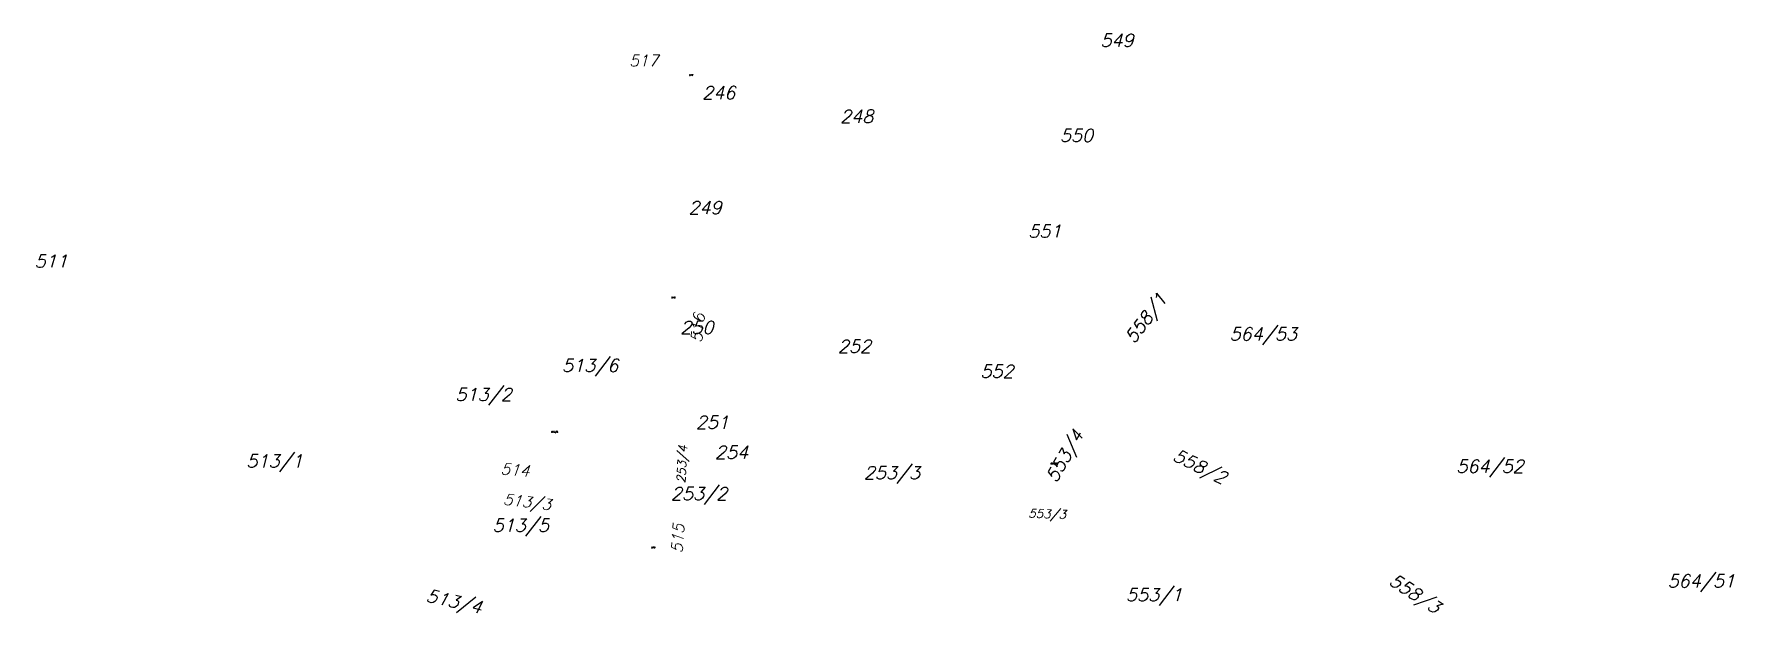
# Model space of a CAD drawing. Header units: millimetres. Extents: x -626413 to -622762, y -1174800 to -1172001.
# Drawn here: x -624932.8 to -624708.9, y -1173485.4 to -1173408.9 of the extents above; entities that cross this region are included whole.
import ezdxf
from ezdxf.enums import TextEntityAlignment as Align

# ---------------------------------------------------------------- set-up
doc = ezdxf.new("R2010")
doc.units = ezdxf.units.MM
doc.layers.add('Dobrinsko_parcelní čísla', color=7, linetype='Continuous', lineweight=0)
doc.styles.add('Style-ITALICS', font='ITALICS.shx')

msp = doc.modelspace()

# ---------------------------------------------------------------- texts
at = {"layer": 'Dobrinsko_parcelní čísla', "color": 7, "linetype": 'Continuous', "lineweight": 0, "style": 'Style-ITALICS'}
for s, height, p in [('549', 1.7, (-624787.77, -1173410.64)), ('517', 1.5, (-624850.45, -1173413.21)), ('517', 0.2, (-624845.88, -1173414.47)), ('246', 1.7, (-624840.3, -1173417.55)), ('248', 1.7, (-624822.1, -1173420.67)), ('550', 1.7, (-624793.11, -1173423.19)), ('249', 1.7, (-624842.11, -1173432.71)), ('551', 1.7, (-624797.29, -1173435.82)), ('511', 1.7, (-624928.37, -1173439.78)), ('516', 0.2, (-624848.24, -1173443.83)), ('250', 1.7, (-624843.18, -1173448.53)), ('252', 1.7, (-624822.4, -1173451.01)), ('564/53', 1.7, (-624766.22, -1173449.38)), ('513/6', 1.7, (-624855.73, -1173453.54)), ('552', 1.7, (-624803.6, -1173454.31)), ('513/2', 1.7, (-624869.79, -1173457.38)), ('251', 1.7, (-624841.15, -1173461.05)), ('513/6', 0.2, (-624863.72, -1173461.55)), ('513/1', 1.7, (-624897.37, -1173466.16)), ('254', 1.7, (-624838.61, -1173465)), ('564/52', 1.7, (-624736.3, -1173466.85)), ('253/3', 1.7, (-624815.93, -1173467.71)), ('553/4', 0.2, (-624797.85, -1173465.73)), ('253/2', 1.7, (-624841.36, -1173470.46)), ('513/5', 1.7, (-624864.89, -1173474.64)), ('515', 0.2, (-624850.87, -1173476.81)), ('564/51', 1.7, (-624708.44, -1173481.99)), ('553/1', 1.7, (-624781.34, -1173483.81))]:
    msp.add_text(s, height=height, dxfattribs=at).set_placement(p, align=Align.RIGHT)
for s, height, rotation, p in [('558/1', 1.7, 53, (-624783.24, -1173444.01)), ('516', 1.5, 84, (-624844.31, -1173445.9)), ('553/4', 1.7, 60, (-624794.27, -1173461.86)), ('253/4', 1.139, 87, (-624846.64, -1173463.28)), ('558/2', 1.7, 334, (-624776.05, -1173468.4)), ('514', 1.5, 355, (-624867.48, -1173467.38)), ('513/3', 1.452, 353, (-624864.68, -1173471.8)), ('553/3', 1.139, 358, (-624796.68, -1173472.93)), ('515', 1.5, 86, (-624847.01, -1173473.66)), ('558/3', 1.7, 327, (-624747.98, -1173485.54)), ('513/4', 1.7, 347, (-624873.96, -1173485.49))]:
    msp.add_text(s, height=height, rotation=rotation, dxfattribs=at).set_placement(p, align=Align.RIGHT)

doc.saveas('drawing.dxf')
